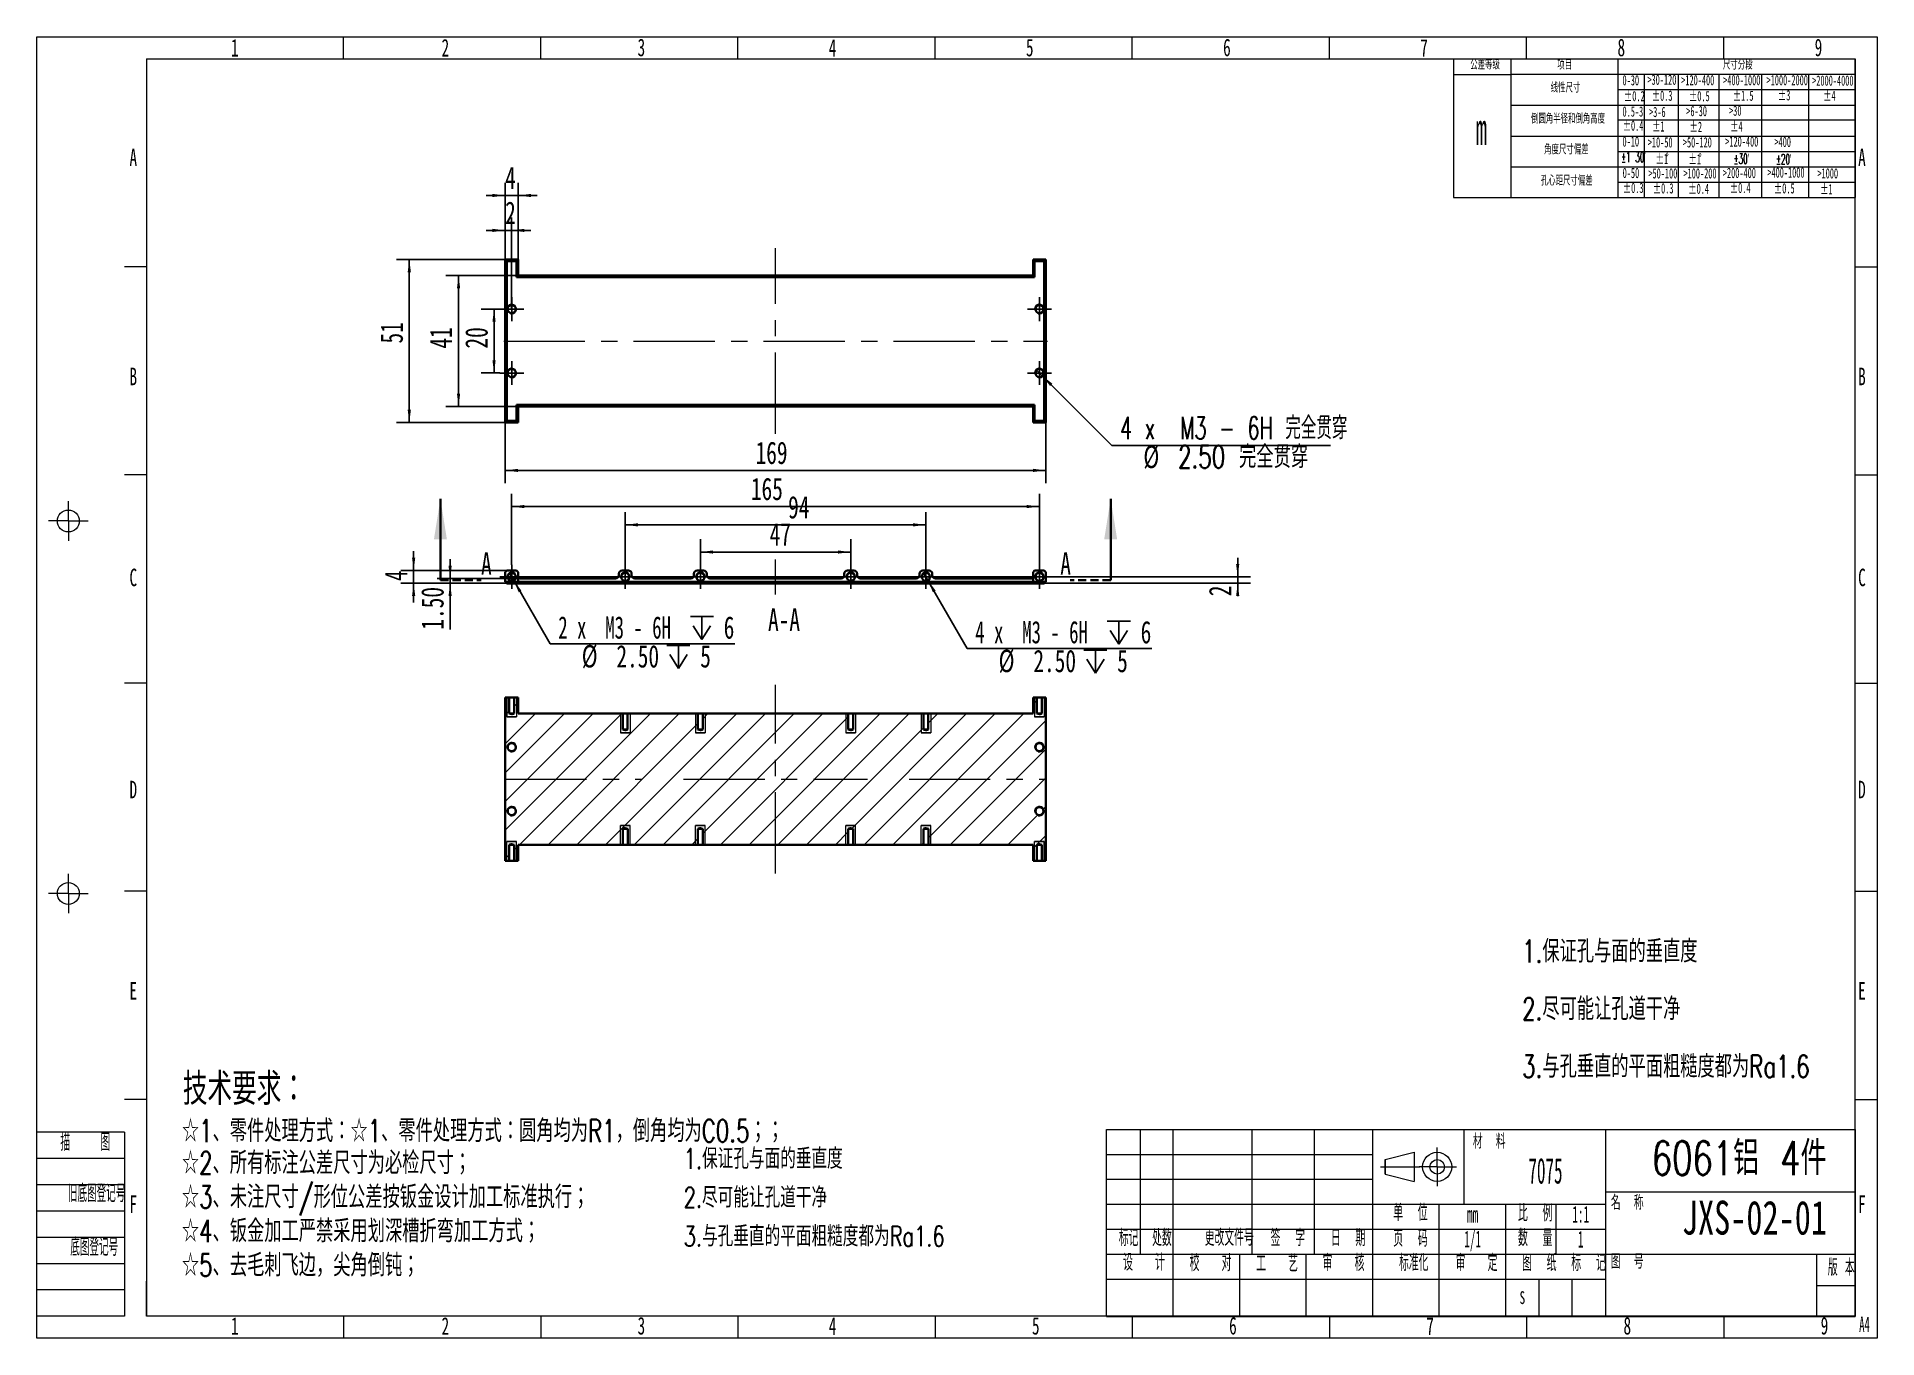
# Model space of a CAD drawing. Header units: millimetres. Extents: x 5 to 292, y 3 to 206.
import ezdxf

# ---------------------------------------------------------------- set-up
doc = ezdxf.new("R2010")
doc.units = ezdxf.units.MM
doc.linetypes.add('CENTERX2', pattern=[20.32, 12.7, -2.54, 2.54, -2.54])
doc.linetypes.add('HIDDEN', pattern=[1.905, 1.27, -0.635])
doc.layers.add('10', color=7, linetype='Continuous')
doc.layers.add('SLD-0', color=7, linetype='Continuous')
doc.layers.add('粗实线层', color=7, linetype='Continuous', lineweight=25)
doc.styles.add('SLDTEXTSTYLE0', font='TXT', dxfattribs={"width": 0.7, "bigfont": 'bigfont'})
doc.styles.add('SLDTEXTSTYLE1', font='TXT', dxfattribs={"width": 0.7})
doc.styles.add('SLDTEXTSTYLE10', font='TXT', dxfattribs={"width": 0.510549})
doc.styles.add('SLDTEXTSTYLE11', font='TXT', dxfattribs={"width": 0.516878})
doc.styles.add('SLDTEXTSTYLE12', font='TXT', dxfattribs={"width": 0.516878, "bigfont": 'bigfont'})
doc.styles.add('SLDTEXTSTYLE13', font='TXT', dxfattribs={"width": 0.629412, "bigfont": 'bigfont'})
doc.styles.add('SLDTEXTSTYLE14', font='TXT', dxfattribs={"width": 0.616667})
doc.styles.add('SLDTEXTSTYLE2', font='TXT', dxfattribs={"width": 0.49, "bigfont": 'bigfont'})
doc.styles.add('SLDTEXTSTYLE3', font='TXT', dxfattribs={"width": 0.495, "bigfont": 'bigfont'})
doc.styles.add('SLDTEXTSTYLE4', font='TXT', dxfattribs={"width": 0.496, "bigfont": 'bigfont'})
doc.styles.add('SLDTEXTSTYLE5', font='TXT', dxfattribs={"width": 0.5125, "bigfont": 'bigfont'})
doc.styles.add('SLDTEXTSTYLE6', font='TXT', dxfattribs={"width": 0.49})
doc.styles.add('SLDTEXTSTYLE7', font='TXT', dxfattribs={"width": 0.638186})
doc.styles.add('SLDTEXTSTYLE8', font='TXT', dxfattribs={"width": 0.484951, "bigfont": 'bigfont'})
doc.styles.add('SLDTEXTSTYLE9', font='TXT', dxfattribs={"width": 0.454852, "bigfont": 'bigfont'})
doc.dimstyles.new('SLDDIMSTYLE0', dxfattribs={"dimtxt": 3.5, "dimasz": 2, "dimexe": 0, "dimexo": 0.0625, "dimgap": 0.875, "dimtad": 2, "dimlfac": 2, "dimrnd": 1e-09, "dimzin": 12, "dimdsep": 46, "dimtxsty": 'SLDTEXTSTYLE1', "dimsah": 1, "dimcen": 0.09, "dimadec": 0, "dimazin": 3, "dimtfac": 1, "dimtofl": 0, "dimtmove": 0, "dimatfit": 3, "dimfxl": 0, "dimfrac": 2, "dimtolj": 1, "dimtzin": 12, "dimarcsym": 0})
doc.dimstyles.new('SLDDIMSTYLE1', dxfattribs={"dimtxt": 3.5, "dimasz": 2, "dimexe": 0, "dimexo": 0.0625, "dimgap": 0.875, "dimtad": 2, "dimlfac": 2, "dimrnd": 1e-09, "dimzin": 12, "dimdsep": 46, "dimtxsty": 'SLDTEXTSTYLE1', "dimsah": 1, "dimcen": 0.09, "dimadec": 0, "dimazin": 3, "dimtfac": 1, "dimtmove": 0, "dimatfit": 0, "dimfxl": 0, "dimfrac": 2, "dimtolj": 1, "dimtzin": 12, "dimarcsym": 0})
doc.dimstyles.new('SLDDIMSTYLE2', dxfattribs={"dimtxt": 3.5, "dimasz": 2, "dimexe": 0, "dimexo": 0.0625, "dimgap": 0.875, "dimtad": 0, "dimtih": 1, "dimtoh": 1, "dimdec": 6, "dimlfac": 2, "dimrnd": 1e-09, "dimzin": 12, "dimdsep": 46, "dimtxsty": 'SLDTEXTSTYLE1', "dimblk1": 'NONE', "dimsah": 1, "dimcen": 0, "dimadec": 0, "dimazin": 3, "dimtfac": 1, "dimtmove": 0, "dimatfit": 3, "dimldrblk": 'NONE', "dimfxl": 0, "dimfrac": 2, "dimtolj": 1, "dimtzin": 12, "dimarcsym": 0})
doc.dimstyles.new('SLDDIMSTYLE3', dxfattribs={"dimtxt": 3.5, "dimasz": 2, "dimexe": 0, "dimexo": 0.0625, "dimgap": 0.875, "dimtad": 2, "dimlfac": 2, "dimrnd": 1e-09, "dimzin": 4, "dimdsep": 46, "dimtxsty": 'SLDTEXTSTYLE1', "dimsah": 1, "dimcen": 0.09, "dimadec": 0, "dimazin": 1, "dimtfac": 1, "dimtmove": 0, "dimatfit": 0, "dimfxl": 0, "dimfrac": 2, "dimtolj": 1, "dimtzin": 12, "dimarcsym": 0})

msp = doc.modelspace()

# ---------------------------------------------------------------- texts
at = {"color": 7, "linetype": 'Continuous', "char_height": 3.5, "attachment_point": 1, "style": 'SLDTEXTSTYLE1'}
for insert in [(73.94389968, 125.64493105), (164.49387555, 125.64493105)]:
    msp.add_mtext('A', dxfattribs=dict(at, insert=insert))
at = {"layer": '10', "insert": (121.31098306, 116.87759963), "char_height": 3.5, "attachment_point": 2, "style": 'SLDTEXTSTYLE1'}
msp.add_mtext('A-A', dxfattribs=at)
at = {"layer": 'SLD-0'}
for s, insert, char_height, attachment_point, style in [('1', (34.85479237, 205.90633217), 2.74, 1, 'SLDTEXTSTYLE7'), ('2', (67.7711555, 205.90633217), 2.74, 1, 'SLDTEXTSTYLE7'), ('3', (98.41433877, 205.95291217), 2.74, 1, 'SLDTEXTSTYLE7'), ('4', (128.29979469, 205.89537217), 2.74, 1, 'SLDTEXTSTYLE7'), ('5', (159.12479469, 205.94195217), 2.74, 1, 'SLDTEXTSTYLE7'), ('6', (189.94979469, 205.95291217), 2.74, 1, 'SLDTEXTSTYLE7'), ('7', (220.77479469, 205.89537217), 2.74, 1, 'SLDTEXTSTYLE7'), ('8', (251.59979469, 205.95291217), 2.74, 1, 'SLDTEXTSTYLE7'), ('9', (282.42479469, 205.95291217), 2.74, 1, 'SLDTEXTSTYLE7'), ('公差等级', (228.58686198, 202.73166996), 1.6, 1, 'SLDTEXTSTYLE12'), ('项目', (242.19254182, 202.70985567), 1.6, 1, 'SLDTEXTSTYLE12'), ('尺寸分段', (268.09239859, 202.7221089), 1.6, 1, 'SLDTEXTSTYLE12'), ('线性尺寸', (241.16365296, 199.12763548), 1.6, 1, 'SLDTEXTSTYLE12'), ('0-30', (252.38790599, 200.2530059), 1.6, 1, 'SLDTEXTSTYLE11'), ('>30-120', (256.27705464, 200.34199216), 1.6, 1, 'SLDTEXTSTYLE11'), ('>120-400', (261.55730104, 200.27509283), 1.6, 1, 'SLDTEXTSTYLE11'), ('>400-1000', (268.11809631, 200.27509283), 1.6, 1, 'SLDTEXTSTYLE11'), ('>1000-2000', (274.90283965, 200.27509283), 1.6, 1, 'SLDTEXTSTYLE11'), ('>2000-4000', (282.03154139, 200.2081935), 1.6, 1, 'SLDTEXTSTYLE11'), ('±0.2', (252.61708565, 197.7777307), 1.6, 1, 'SLDTEXTSTYLE11'), ('±0.3', (256.96554208, 197.84463003), 1.6, 1, 'SLDTEXTSTYLE11'), ('±0.5', (262.78085723, 197.77366624), 1.6, 1, 'SLDTEXTSTYLE11'), ('±1.5', (269.62817333, 197.84056557), 1.6, 1, 'SLDTEXTSTYLE11'), ('±3', (276.68997574, 197.9074649), 1.6, 1, 'SLDTEXTSTYLE11'), ('±4', (283.76123991, 197.84056557), 1.6, 1, 'SLDTEXTSTYLE11'), ('m', (229.43537986, 194.3516777), 5, 1, 'SLDTEXTSTYLE11'), ('倒圆角半径和倒角高度', (238.0745651, 194.28491498), 1.6, 1, 'SLDTEXTSTYLE12'), ('0.5-3', (252.38790599, 195.36935483), 1.6, 1, 'SLDTEXTSTYLE11'), ('±0.4', (252.41638766, 193.16167695), 1.6, 1, 'SLDTEXTSTYLE11'), ('>3-6', (256.53566443, 195.3024555), 1.6, 1, 'SLDTEXTSTYLE11'), ('±1', (257.00919271, 193.03369047), 1.6, 1, 'SLDTEXTSTYLE11'), ('>6-30', (262.35590612, 195.43625416), 1.6, 1, 'SLDTEXTSTYLE11'), ('±2', (262.87308502, 192.97260331), 1.6, 1, 'SLDTEXTSTYLE11'), ('>30', (269.04583909, 195.50315349), 1.6, 1, 'SLDTEXTSTYLE11'), ('±4', (269.22614902, 193.03369047), 1.6, 1, 'SLDTEXTSTYLE11'), ('0-10', (252.38790599, 190.68640175), 1.6, 1, 'SLDTEXTSTYLE11'), ('>10-50', (256.33496644, 190.55260309), 1.6, 1, 'SLDTEXTSTYLE11'), ('>50-120', (261.82071148, 190.55260309), 1.6, 1, 'SLDTEXTSTYLE11'), ('>120-400', (268.44374512, 190.68640175), 1.6, 1, 'SLDTEXTSTYLE11'), ('>400', (276.13716804, 190.61950242), 1.6, 1, 'SLDTEXTSTYLE11'), ('A', (18.98775, 188.76584451), 2.74, 1, 'SLDTEXTSTYLE7'), ('角度尺寸偏差', (240.13456495, 189.46704233), 1.6, 1, 'SLDTEXTSTYLE12'), ('±1 30′', (252.17817774, 188.23746002), 1.5875, 1, 'SLDTEXTSTYLE12'), ('±30′', (269.7496469, 187.97917863), 1.6, 1, 'SLDTEXTSTYLE12'), ('±20′', (276.37268054, 187.9122793), 1.6, 1, 'SLDTEXTSTYLE12'), ('A', (289.22025, 188.76584451), 2.74, 1, 'SLDTEXTSTYLE7'), ('孔心距尺寸偏差', (239.60891967, 184.59683364), 1.6, 1, 'SLDTEXTSTYLE12'), ('0-50', (252.41302787, 185.7688585), 1.6, 1, 'SLDTEXTSTYLE11'), ('>50-100', (256.42698765, 185.70195917), 1.6, 1, 'SLDTEXTSTYLE11'), ('>100-200', (261.91273269, 185.70195917), 1.6, 1, 'SLDTEXTSTYLE11'), ('>200-400', (268.06747102, 185.7688585), 1.6, 1, 'SLDTEXTSTYLE11'), ('>400-1000', (275.02500131, 185.83575783), 1.6, 1, 'SLDTEXTSTYLE11'), ('>1000', (282.85222289, 185.70195917), 1.6, 1, 'SLDTEXTSTYLE11'), ('±0.3', (252.44150954, 183.42738196), 1.6, 1, 'SLDTEXTSTYLE11'), ('±0.3', (257.12446262, 183.36048263), 1.6, 1, 'SLDTEXTSTYLE11'), ('±0.4', (262.67710698, 183.2935833), 1.6, 1, 'SLDTEXTSTYLE11'), ('±0.4', (269.16634197, 183.42738196), 1.6, 1, 'SLDTEXTSTYLE11'), ('±0.5', (276.05697293, 183.36048263), 1.6, 1, 'SLDTEXTSTYLE11'), ('±1', (283.28210054, 183.22668397), 1.6, 1, 'SLDTEXTSTYLE11'), ('B', (18.98775, 154.515376), 2.74, 1, 'SLDTEXTSTYLE7'), ('B', (289.22025, 154.515376), 2.74, 1, 'SLDTEXTSTYLE7'), ('C', (18.98775, 123.09791224), 2.74, 1, 'SLDTEXTSTYLE7'), ('C', (289.22025, 123.09791224), 2.74, 1, 'SLDTEXTSTYLE7'), ('D', (18.98775, 89.93409026), 2.74, 1, 'SLDTEXTSTYLE7'), ('D', (289.22025, 89.93409026), 2.74, 1, 'SLDTEXTSTYLE7'), ('E', (18.98775, 58.46958314), 2.74, 1, 'SLDTEXTSTYLE7'), ('E', (289.22025, 58.46958314), 2.74, 1, 'SLDTEXTSTYLE7'), ('描    图', (12.07972112, 34.80982208), 2.74, 2, 'SLDTEXTSTYLE8'), ('材  料', (228.99398658, 34.72333889), 2.275, 1, 'SLDTEXTSTYLE5'), ('7075', (240.3458356, 30.96818764), 4, 2, 'SLDTEXTSTYLE6'), ('旧底图登记号', (13.84740014, 26.80770643), 2.74, 2, 'SLDTEXTSTYLE9'), ('F', (18.98775, 25.13718808), 2.74, 1, 'SLDTEXTSTYLE7'), ('单  位', (219.23866553, 23.7355639), 2.6, 2, 'SLDTEXTSTYLE3'), ('比  例', (238.73685993, 23.6570564), 2.6, 2, 'SLDTEXTSTYLE3'), ('1:1', (245.85526251, 23.47228704), 2.6, 2, 'SLDTEXTSTYLE6'), ('名  称', (250.57038772, 25.14183363), 2.275, 1, 'SLDTEXTSTYLE5'), ('F', (289.22025, 25.13718808), 2.74, 1, 'SLDTEXTSTYLE7'), ('mm', (228.95255429, 23.46715704), 2.6, 2, 'SLDTEXTSTYLE6'), ('底图登记号', (13.48289365, 18.41409785), 2.74, 2, 'SLDTEXTSTYLE9'), ('标记', (175.18223129, 19.7843764), 2.6, 2, 'SLDTEXTSTYLE2'), ('处数', (180.38403689, 19.7809639), 2.6, 2, 'SLDTEXTSTYLE2'), ('更改文件号', (190.90859605, 19.8401139), 2.6, 2, 'SLDTEXTSTYLE2'), ('签  字', (200.06366553, 19.7889264), 2.6, 2, 'SLDTEXTSTYLE3'), ('日  期', (209.48866553, 19.78104501), 2.6, 2, 'SLDTEXTSTYLE3'), ('页  码', (219.23685993, 19.6979264), 2.6, 2, 'SLDTEXTSTYLE3'), ('1/1', (228.96699863, 19.61007704), 2.6, 2, 'SLDTEXTSTYLE6'), ('数  量', (238.7404709, 19.7809639), 2.6, 2, 'SLDTEXTSTYLE3'), ('1', (245.8493945, 19.57229704), 2.6, 2, 'SLDTEXTSTYLE6'), ('设   计', (177.58269318, 15.96345916), 2.6, 2, 'SLDTEXTSTYLE4'), ('校   对', (187.98449878, 15.87182167), 2.6, 2, 'SLDTEXTSTYLE4'), ('工   艺', (198.38127516, 15.78888336), 2.6, 2, 'SLDTEXTSTYLE4'), ('审   核', (208.78269318, 15.88896194), 2.6, 2, 'SLDTEXTSTYLE4'), ('标准化', (219.74873493, 15.89925833), 2.6, 2, 'SLDTEXTSTYLE2'), ('审   定', (229.57985715, 15.87534532), 2.6, 2, 'SLDTEXTSTYLE4'), ('图  纸  标  记', (243.22366544, 15.8843214), 2.6, 2, 'SLDTEXTSTYLE4'), ('图  号', (250.56722821, 15.94712154), 2.275, 1, 'SLDTEXTSTYLE5'), ('版 本', (286.57850853, 15.16501984), 2.6, 2, 'SLDTEXTSTYLE2'), ('S', (236.73240305, 10.13969539), 2, 2, 'SLDTEXTSTYLE7'), ('1', (34.85479237, 6.07247912), 2.74, 1, 'SLDTEXTSTYLE7'), ('2', (67.7711555, 6.07247912), 2.74, 1, 'SLDTEXTSTYLE7'), ('3', (98.41433877, 6.11905912), 2.74, 1, 'SLDTEXTSTYLE7'), ('4', (128.29979469, 6.06151912), 2.74, 1, 'SLDTEXTSTYLE7'), ('5', (160.06433877, 6.10809912), 2.74, 1, 'SLDTEXTSTYLE7'), ('6', (190.88933877, 6.11905912), 2.74, 1, 'SLDTEXTSTYLE7'), ('7', (221.71433877, 6.06151912), 2.74, 1, 'SLDTEXTSTYLE7'), ('8', (252.53933877, 6.11905912), 2.74, 1, 'SLDTEXTSTYLE7'), ('9', (283.36433877, 6.11905912), 2.74, 1, 'SLDTEXTSTYLE7'), ('A4', (290.21615412, 6.18538016), 2.3975, 2, 'SLDTEXTSTYLE10')]:
    msp.add_mtext(s, dxfattribs=dict(at, insert=insert, char_height=char_height, attachment_point=attachment_point, style=style))
at = {"layer": '粗实线层', "attachment_point": 1}
for s, insert, char_height, style in [('技术要求：', (27.33016354, 44.27001034), 5, 'SLDTEXTSTYLE0'), ('☆1、零件处理方式：☆1、零件处理方式：圆角均为R1，倒角均为C0.5；；', (27.1808347, 36.96717845), 3.5, 'SLDTEXTSTYLE0'), ('6061铝 4件', (256.96834774, 33.59662484), 5.291666667, 'SLDTEXTSTYLE0'), ('JXS-02-01', (261.67205154, 24.29442434), 5.291666667, 'SLDTEXTSTYLE1')]:
    msp.add_mtext(s, dxfattribs=dict(at, insert=insert, char_height=char_height, style=style))

# ---------------------------------------------------------------- blocks, each defined once
blk = doc.blocks.new('SW_NOTE_0')
at = {"layer": '粗实线层', "color": 0, "char_height": 3.5, "attachment_point": 1, "style": 'SLDTEXTSTYLE0'}
for s, insert in [('1.保证孔与面的垂直度', (0, 4.51)), ('2.尽可能让孔道干净', (0, -4.49)), ('3.与孔垂直的平面粗糙度都为Ra1.6', (0, -13.49))]:
    blk.add_mtext(s, dxfattribs=dict(at, insert=insert))
blk = doc.blocks.new('SW_NOTE_0_1')
at = {"layer": 'SLD-0', "color": 0, "char_height": 3.5, "attachment_point": 1, "style": 'SLDTEXTSTYLE0'}
for s, insert in [('☆2、所有标注公差尺寸为必检尺寸；', (0, 4.51)), ('☆3、未注尺寸/形位公差按钣金设计加工标准执行；', (0, -0.82)), ('☆4、钣金加工严禁采用划深槽折弯加工方式；', (0, -6.15)), ('☆5、去毛刺飞边，尖角倒钝；', (0, -11.48))]:
    blk.add_mtext(s, dxfattribs=dict(at, insert=insert))
blk = doc.blocks.new('SW_NOTE_0_2')
at = {"layer": 'SLD-0', "color": 0, "char_height": 1.6, "attachment_point": 1, "style": 'SLDTEXTSTYLE11'}
for s, insert in [('±1', (0, 2.06)), ('°', (1.55, 2.19))]:
    blk.add_mtext(s, dxfattribs=dict(at, insert=insert))
blk = doc.blocks.new('SW_NOTE_0_3')
at = {"layer": 'SLD-0', "color": 0, "char_height": 1.6, "attachment_point": 1, "style": 'SLDTEXTSTYLE11'}
for s, insert in [('±1', (0, 2.06)), ('°', (1.55, 2.19))]:
    blk.add_mtext(s, dxfattribs=dict(at, insert=insert))
blk = doc.blocks.new('SW_NOTE_0_4')
at = {"layer": '粗实线层', "color": 0, "char_height": 3.175, "attachment_point": 1, "style": 'SLDTEXTSTYLE0'}
for s, insert in [('1.保证孔与面的垂直度', (0, 4.09)), ('2.尽可能让孔道干净', (0, -1.97)), ('3.与孔垂直的平面粗糙度都为Ra1.6', (0, -8.03))]:
    blk.add_mtext(s, dxfattribs=dict(at, insert=insert))
blk = doc.blocks.new('_D')
at = {"layer": '10'}
for p, q in [((77.73, 171.44), (60.73, 171.44)), ((62.73, 145.94), (62.73, 171.44)), ((77.73, 145.94), (60.73, 145.94))]:
    blk.add_line(p, q, dxfattribs=at)
for points in [[(62.73, 171.44), (62.48, 169.44), (62.98, 169.44)], [(62.73, 145.94), (62.98, 147.94), (62.48, 147.94)]]:
    blk.add_solid(points, dxfattribs=at)
at = {"layer": '10', "insert": (58.22, 158.3), "char_height": 3.5, "attachment_point": 1, "rotation": 90, "style": 'SLDTEXTSTYLE1'}
blk.add_mtext('51', dxfattribs=at)
blk = doc.blocks.new('_D_1')
at = {"layer": '10'}
for p, q in [((78.73, 163.69), (73.98, 163.69)), ((75.98, 163.69), (75.98, 153.69)), ((76.86, 153.69), (73.98, 153.69))]:
    blk.add_line(p, q, dxfattribs=at)
for points in [[(75.98, 163.69), (75.73, 161.69), (76.23, 161.69)], [(75.98, 153.69), (76.23, 155.69), (75.73, 155.69)]]:
    blk.add_solid(points, dxfattribs=at)
at = {"layer": '10', "insert": (71.47, 157.51), "char_height": 3.5, "attachment_point": 1, "rotation": 90, "style": 'SLDTEXTSTYLE1'}
blk.add_mtext('20', dxfattribs=at)
blk = doc.blocks.new('_D_2')
at = {"layer": '10'}
for p, q in [((77.73, 175.98), (74.73, 175.98)), ((77.73, 171.44), (77.73, 177.98)), ((77.73, 175.98), (78.73, 175.98)), ((78.73, 163.69), (78.73, 177.98)), ((78.73, 175.98), (81.73, 175.98))]:
    blk.add_line(p, q, dxfattribs=at)
for points in [[(77.73, 175.98), (75.73, 176.23), (75.73, 175.73)], [(78.73, 175.98), (80.73, 175.73), (80.73, 176.23)]]:
    blk.add_solid(points, dxfattribs=at)
at = {"layer": '10', "insert": (77.71, 180.5), "char_height": 3.5, "attachment_point": 1, "style": 'SLDTEXTSTYLE1'}
blk.add_mtext('2', dxfattribs=at)
blk = doc.blocks.new('_D_3')
at = {"layer": '10'}
for p, q in [((79.73, 168.94), (68.43, 168.94)), ((70.43, 168.94), (70.43, 148.44)), ((79.73, 148.44), (68.43, 148.44))]:
    blk.add_line(p, q, dxfattribs=at)
for points in [[(70.43, 168.94), (70.18, 166.94), (70.68, 166.94)], [(70.43, 148.44), (70.68, 150.44), (70.18, 150.44)]]:
    blk.add_solid(points, dxfattribs=at)
at = {"layer": '10', "insert": (65.92, 157.51), "char_height": 3.5, "attachment_point": 1, "rotation": 90, "style": 'SLDTEXTSTYLE1'}
blk.add_mtext('41', dxfattribs=at)
blk = doc.blocks.new('_D_4')
at = {"layer": '10'}
for p, q in [((77.73, 181.44), (74.73, 181.44)), ((77.73, 171.44), (77.73, 183.44)), ((79.73, 181.44), (77.73, 181.44)), ((79.73, 171.44), (79.73, 183.44)), ((79.73, 181.44), (82.73, 181.44))]:
    blk.add_line(p, q, dxfattribs=at)
for points in [[(77.73, 181.44), (75.73, 181.69), (75.73, 181.19)], [(79.73, 181.44), (81.73, 181.19), (81.73, 181.69)]]:
    blk.add_solid(points, dxfattribs=at)
at = {"layer": '10', "insert": (77.71, 185.95), "char_height": 3.5, "attachment_point": 1, "style": 'SLDTEXTSTYLE1'}
blk.add_mtext('4', dxfattribs=at)
blk = doc.blocks.new('_D_5')
at = {"layer": '10'}
for p, q in [((77.73, 145.94), (77.73, 136.46)), ((162.23, 145.94), (162.23, 136.46)), ((77.73, 138.46), (162.23, 138.46))]:
    blk.add_line(p, q, dxfattribs=at)
for points in [[(77.73, 138.46), (79.73, 138.21), (79.73, 138.71)], [(162.23, 138.46), (160.23, 138.71), (160.23, 138.21)]]:
    blk.add_solid(points, dxfattribs=at)
at = {"layer": '10', "insert": (116.86, 142.97), "char_height": 3.5, "attachment_point": 1, "style": 'SLDTEXTSTYLE1'}
blk.add_mtext('169', dxfattribs=at)
blk = doc.blocks.new('_D_6')
at = {"layer": '10'}
for p, q in [((160.79, 154.13), (161.68, 153.25)), ((161.68, 153.25), (172.58, 142.33)), ((172.58, 142.33), (206.72, 142.33))]:
    blk.add_line(p, q, dxfattribs=at)
blk.add_solid([(161.68, 153.25), (162.91, 151.65), (163.27, 152.01)], dxfattribs=at)
at = {"layer": '10', "char_height": 3.5, "attachment_point": 1}
for s, insert, style in [('4 x  M3 - 6H 完全贯穿', (173.83, 146.84), 'SLDTEXTSTYLE13'), ('%%c', (177.49, 142.34), 'SLDTEXTSTYLE1'), ('2.50 完全贯穿', (182.92, 142.33), 'SLDTEXTSTYLE0')]:
    blk.add_mtext(s, dxfattribs=dict(at, insert=insert, style=style))
blk = doc.blocks.new('_None')
blk = doc.blocks.new('SW_CENTERMARKSYMBOL_0')
at = {"layer": '10', "color": 0}
for p, q in [((-1.25, 0), (-1.875, 0)), ((0, 0), (-1.25, 0)), ((0, 1.25), (0, 1.875)), ((0, 0), (0, 1.25)), ((0, 0), (0, -1.25)), ((0, 0), (1.25, 0)), ((1.25, 0), (1.875, 0)), ((0, -1.25), (0, -1.875))]:
    blk.add_line(p, q, dxfattribs=at)
blk = doc.blocks.new('SW_CENTERMARKSYMBOL_1')
at = {"layer": '10', "color": 0}
for p, q in [((-1.25, 0), (-1.875, 0)), ((0, 0), (-1.25, 0)), ((0, 1.25), (0, 1.875)), ((0, 0), (0, 1.25)), ((0, 0), (0, -1.25)), ((0, 0), (1.25, 0)), ((1.25, 0), (1.875, 0)), ((0, -1.25), (0, -1.875))]:
    blk.add_line(p, q, dxfattribs=at)
blk = doc.blocks.new('SW_CENTERMARKSYMBOL_2')
at = {"layer": '10', "color": 0}
for p, q in [((-1.25, 0), (-1.875, 0)), ((0, 0), (-1.25, 0)), ((0, 1.25), (0, 1.875)), ((0, 0), (0, 1.25)), ((0, 0), (0, -1.25)), ((0, 0), (1.25, 0)), ((1.25, 0), (1.875, 0)), ((0, -1.25), (0, -1.875))]:
    blk.add_line(p, q, dxfattribs=at)
blk = doc.blocks.new('SW_CENTERMARKSYMBOL_3')
at = {"layer": '10', "color": 0}
for p, q in [((-1.25, 0), (-1.875, 0)), ((0, 0), (-1.25, 0)), ((0, 1.25), (0, 1.875)), ((0, 0), (0, 1.25)), ((0, 0), (0, -1.25)), ((0, 0), (1.25, 0)), ((1.25, 0), (1.875, 0)), ((0, -1.25), (0, -1.875))]:
    blk.add_line(p, q, dxfattribs=at)
blk = doc.blocks.new('_D_7')
at = {"layer": '10'}
for p, q in [((63.41, 122.81), (63.41, 125.81)), ((77.98, 122.81), (61.41, 122.81)), ((63.41, 122.81), (63.41, 120.81)), ((77.98, 120.81), (61.41, 120.81)), ((63.41, 120.81), (63.41, 117.81))]:
    blk.add_line(p, q, dxfattribs=at)
for points in [[(63.41, 122.81), (63.66, 124.81), (63.16, 124.81)], [(63.41, 120.81), (63.16, 118.81), (63.66, 118.81)]]:
    blk.add_solid(points, dxfattribs=at)
at = {"layer": '10', "insert": (58.9, 121.16), "char_height": 3.5, "attachment_point": 1, "rotation": 90, "style": 'SLDTEXTSTYLE1'}
blk.add_mtext('4', dxfattribs=at)
blk = doc.blocks.new('_D_8')
at = {"layer": '10'}
for p, q in [((69.11, 121.56), (69.11, 124.56)), ((79.98, 121.56), (67.11, 121.56)), ((69.11, 121.56), (69.11, 120.81)), ((79.48, 120.81), (67.11, 120.81)), ((69.11, 120.81), (69.11, 113.57))]:
    blk.add_line(p, q, dxfattribs=at)
for points in [[(69.11, 121.56), (69.36, 123.56), (68.86, 123.56)], [(69.11, 120.81), (68.86, 118.81), (69.36, 118.81)]]:
    blk.add_solid(points, dxfattribs=at)
at = {"layer": '10', "insert": (64.59, 113.57), "char_height": 3.5, "attachment_point": 1, "rotation": 90, "style": 'SLDTEXTSTYLE1'}
blk.add_mtext('1.50', dxfattribs=at)
blk = doc.blocks.new('_D_9')
at = {"layer": '10'}
for p, q in [((78.73, 123.68), (78.73, 134.81)), ((78.73, 132.81), (161.23, 132.81)), ((161.23, 123.68), (161.23, 134.81))]:
    blk.add_line(p, q, dxfattribs=at)
for points in [[(78.73, 132.81), (80.73, 132.56), (80.73, 133.06)], [(161.23, 132.81), (159.23, 133.06), (159.23, 132.56)]]:
    blk.add_solid(points, dxfattribs=at)
at = {"layer": '10', "insert": (116.13, 137.32), "char_height": 3.5, "attachment_point": 1, "style": 'SLDTEXTSTYLE1'}
blk.add_mtext('165', dxfattribs=at)
blk = doc.blocks.new('_D_10')
at = {"layer": '10'}
for p, q in [((96.48, 123.69), (96.48, 131.95)), ((143.48, 129.95), (96.48, 129.95)), ((143.48, 123.69), (143.48, 131.95))]:
    blk.add_line(p, q, dxfattribs=at)
for points in [[(96.48, 129.95), (98.48, 129.7), (98.48, 130.2)], [(143.48, 129.95), (141.48, 130.2), (141.48, 129.7)]]:
    blk.add_solid(points, dxfattribs=at)
at = {"layer": '10', "insert": (121.95, 134.46), "char_height": 3.5, "attachment_point": 1, "style": 'SLDTEXTSTYLE1'}
blk.add_mtext('94', dxfattribs=at)
blk = doc.blocks.new('_D_11')
at = {"layer": '10'}
for p, q in [((108.23, 123.69), (108.23, 127.7)), ((131.73, 123.69), (131.73, 127.7)), ((131.73, 125.7), (108.23, 125.7))]:
    blk.add_line(p, q, dxfattribs=at)
for points in [[(108.23, 125.7), (110.23, 125.45), (110.23, 125.95)], [(131.73, 125.7), (129.73, 125.95), (129.73, 125.45)]]:
    blk.add_solid(points, dxfattribs=at)
at = {"layer": '10', "insert": (119.06, 130.22), "char_height": 3.5, "attachment_point": 1, "style": 'SLDTEXTSTYLE1'}
blk.add_mtext('47', dxfattribs=at)
blk = doc.blocks.new('_D_12')
at = {"layer": '10'}
for p, q in [((192.23, 121.81), (192.23, 124.81)), ((80.61, 121.81), (194.23, 121.81)), ((192.23, 121.81), (192.23, 120.81)), ((160.48, 120.81), (194.23, 120.81)), ((192.23, 120.81), (192.23, 118.8))]:
    blk.add_line(p, q, dxfattribs=at)
for points in [[(192.23, 121.81), (192.48, 123.81), (191.98, 123.81)], [(192.23, 120.81), (191.98, 118.81), (192.48, 118.81)]]:
    blk.add_solid(points, dxfattribs=at)
at = {"layer": '10', "insert": (187.72, 118.8), "char_height": 3.5, "attachment_point": 1, "rotation": 90, "style": 'SLDTEXTSTYLE1'}
blk.add_mtext('2', dxfattribs=at)
blk = doc.blocks.new('SW_SYMBOL_HOLE_DEPTH')
at = {"layer": '10', "color": 0}
for p, q in [((0, 875), (800, 875)), ((400, 875), (400, 75)), ((100, 555), (400, 75)), ((700, 555), (400, 75))]:
    blk.add_line(p, q, dxfattribs=at)
blk = doc.blocks.new('_D_13')
at = {"layer": '10'}
for p, q in [((78.42, 122.35), (79.05, 121.27)), ((79.05, 121.27), (84.77, 111.34)), ((84.77, 111.34), (113.63, 111.34))]:
    blk.add_line(p, q, dxfattribs=at)
blk.add_solid([(79.05, 121.27), (79.83, 119.41), (80.26, 119.66)], dxfattribs=at)
at = {"layer": '10', "xscale": 0.004511737089201878, "yscale": 0.004511737089201878, "zscale": 0.004511737089201878}
for p in [(106.67, 111.67), (103, 107.16)]:
    blk.add_blockref('SW_SYMBOL_HOLE_DEPTH', p, dxfattribs=at)
at = {"layer": '10', "char_height": 3.5, "attachment_point": 1}
for s, insert, style in [('2 x  M3 - 6H', (86.02, 115.66), 'SLDTEXTSTYLE14'), ('6', (111.88, 115.66), 'SLDTEXTSTYLE1'), ('%%c', (89.69, 111.16), 'SLDTEXTSTYLE1'), ('2.50', (95.11, 111.15), 'SLDTEXTSTYLE1'), ('5', (108.21, 111.15), 'SLDTEXTSTYLE1')]:
    blk.add_mtext(s, dxfattribs=dict(at, insert=insert, style=style))
blk = doc.blocks.new('_D_14')
at = {"layer": '10'}
for p, q in [((143.17, 122.36), (143.8, 121.27)), ((143.8, 121.27), (149.95, 110.61)), ((149.95, 110.61), (178.81, 110.61))]:
    blk.add_line(p, q, dxfattribs=at)
blk.add_solid([(143.8, 121.27), (144.58, 119.42), (145.01, 119.67)], dxfattribs=at)
at = {"layer": '10', "xscale": 0.004511737089201878, "yscale": 0.004511737089201878, "zscale": 0.004511737089201878}
for p in [(171.85, 110.94), (168.18, 106.43)]:
    blk.add_blockref('SW_SYMBOL_HOLE_DEPTH', p, dxfattribs=at)
at = {"layer": '10', "char_height": 3.5, "attachment_point": 1}
for s, insert, style in [('4 x  M3 - 6H', (151.2, 114.93), 'SLDTEXTSTYLE14'), ('6', (177.06, 114.93), 'SLDTEXTSTYLE1'), ('%%c', (154.86, 110.43), 'SLDTEXTSTYLE1'), ('2.50', (160.29, 110.42), 'SLDTEXTSTYLE1'), ('5', (173.39, 110.42), 'SLDTEXTSTYLE1')]:
    blk.add_mtext(s, dxfattribs=dict(at, insert=insert, style=style))
blk = doc.blocks.new('SW_CENTERMARKSYMBOL_4')
at = {"layer": '10', "color": 0}
for p, q in [((-1.25, 0), (-1.875, 0)), ((0, 0), (-1.25, 0)), ((0, 1.25), (0, 1.875)), ((0, 0), (0, 1.25)), ((0, 0), (0, -1.25)), ((0, 0), (1.25, 0)), ((1.25, 0), (1.875, 0)), ((0, -1.25), (0, -1.875))]:
    blk.add_line(p, q, dxfattribs=at)
blk = doc.blocks.new('SW_CENTERMARKSYMBOL_5')
at = {"layer": '10', "color": 0}
for p, q in [((-1.25, 0), (-1.875, 0)), ((0, 0), (-1.25, 0)), ((0, 1.25), (0, 1.875)), ((0, 0), (0, 1.25)), ((0, 0), (0, -1.25)), ((0, 0), (1.25, 0)), ((1.25, 0), (1.875, 0)), ((0, -1.25), (0, -1.875))]:
    blk.add_line(p, q, dxfattribs=at)
blk = doc.blocks.new('SW_CENTERMARKSYMBOL_6')
at = {"layer": '10', "color": 0}
for p, q in [((-1.25, 0), (-1.875, 0)), ((0, 0), (-1.25, 0)), ((0, 1.25), (0, 1.875)), ((0, 0), (0, 1.25)), ((0, 0), (0, -1.25)), ((0, 0), (1.25, 0)), ((1.25, 0), (1.875, 0)), ((0, -1.25), (0, -1.875))]:
    blk.add_line(p, q, dxfattribs=at)
blk = doc.blocks.new('SW_CENTERMARKSYMBOL_7')
at = {"layer": '10', "color": 0}
for p, q in [((-1.25, 0), (-1.875, 0)), ((0, 0), (-1.25, 0)), ((0, 1.25), (0, 1.875)), ((0, 0), (0, 1.25)), ((0, 0), (0, -1.25)), ((0, 0), (1.25, 0)), ((1.25, 0), (1.875, 0)), ((0, -1.25), (0, -1.875))]:
    blk.add_line(p, q, dxfattribs=at)
blk = doc.blocks.new('SW_CENTERMARKSYMBOL_8')
at = {"layer": '10', "color": 0}
for p, q in [((-1.25, 0), (-1.875, 0)), ((0, 0), (-1.25, 0)), ((0, 1.25), (0, 1.875)), ((0, 0), (0, 1.25)), ((0, 0), (0, -1.25)), ((0, 0), (1.25, 0)), ((1.25, 0), (1.875, 0)), ((0, -1.25), (0, -1.875))]:
    blk.add_line(p, q, dxfattribs=at)
blk = doc.blocks.new('SW_CENTERMARKSYMBOL_9')
at = {"layer": '10', "color": 0}
for p, q in [((-1.25, 0), (-1.875, 0)), ((0, 0), (-1.25, 0)), ((0, 1.25), (0, 1.875)), ((0, 0), (0, 1.25)), ((0, 0), (0, -1.25)), ((0, 0), (1.25, 0)), ((1.25, 0), (1.875, 0)), ((0, -1.25), (0, -1.875))]:
    blk.add_line(p, q, dxfattribs=at)

# ---------------------------------------------------------------- dimensions: what is measured, and where the dimension line sits
at = {"layer": '10'}
for base, p1, p2, dimstyle, picture, middle in [((77.73389968, 181.43717804), (79.73389968, 171.43717804), (77.73389968, 171.43717804), 'SLDDIMSTYLE1', '_D_4', (78.48220636, 181.43717804)), ((78.73389968, 175.98338454), (77.73389968, 171.43717804), (78.73389968, 163.68717804), 'SLDDIMSTYLE1', '_D_2', (78.48220636, 175.98338454)), ((162.23389968, 138.46263654), (77.73389968, 145.93717804), (162.23389968, 145.93717804), 'SLDDIMSTYLE0', '_D_5', (119.16105551, 138.46263654)), ((161.23389968, 132.80674879), (78.73389968, 123.68174879), (161.23389968, 123.68174879), 'SLDDIMSTYLE0', '_D_9', (118.4298015, 132.80674879)), ((96.48389968, 129.94945434), (143.48389968, 123.690239), (96.48389968, 123.690239), 'SLDDIMSTYLE0', '_D_10', (123.48808908, 129.94945434)), ((108.23389968, 125.70410584), (131.73389968, 123.690239), (108.23389968, 123.690239), 'SLDDIMSTYLE0', '_D_11', (120.59763904, 125.70410584))]:
    dim = msp.add_linear_dim(base=base, p1=p1, p2=p2, dimstyle=dimstyle, dxfattribs=at)
    dim.commit()
    dim.dimension.update_dxf_attribs({"geometry": picture, "text_midpoint": middle, "dimtype": 160})
for base, p1, p2, dimstyle, picture, middle in [((62.73389968, 171.43717804), (77.73389968, 145.93717804), (77.73389968, 171.43717804), 'SLDDIMSTYLE0', '_D', (62.73389968, 159.8350329)), ((70.4276646, 148.43717804), (79.73389968, 168.93717804), (79.73389968, 148.43717804), 'SLDDIMSTYLE0', '_D_3', (70.4276646, 159.04307831)), ((75.98209703, 153.68717804), (78.73389968, 163.68717804), (76.85889968, 153.68717804), 'SLDDIMSTYLE1', '_D_1', (75.98209703, 159.04307831)), ((63.40713007, 120.80674879), (77.98389968, 122.80674879), (77.98389968, 120.80674879), 'SLDDIMSTYLE1', '_D_7', (63.40713007, 121.93204896)), ((69.10547348, 120.80674879), (79.98389968, 121.55674879), (79.48389968, 120.80674879), 'SLDDIMSTYLE3', '_D_8', (69.10547348, 116.64400396)), ((192.23389968, 120.80674879), (80.60889968, 121.80674879), (160.48389968, 120.80674879), 'SLDDIMSTYLE1', '_D_12', (192.23389968, 119.56358142))]:
    dim = msp.add_linear_dim(base=base, p1=p1, p2=p2, angle=90, dimstyle=dimstyle, dxfattribs=at)
    dim.commit()
    dim.dimension.update_dxf_attribs({"geometry": picture, "text_midpoint": middle, "dimtype": 160})
for p1, p2, text, picture, middle in [((160.79210811, 154.12926989), (161.67569126, 153.24508619), '4 x  M3 - 6H 完全贯穿\\P%%c 2.50 完全贯穿\\P', '_D_6', (190.27415601, 142.24053139)), ((78.42157234, 122.34811432), (79.04622702, 121.26538326), '2 x  M3 - 6H {\\fGDT;x} 6\\P%%c 2.50 {\\fGDT;x} 5\\P', '_D_13', (99.82722125, 111.15120817)), ((143.17156096, 122.35659796), (143.7962384, 121.27388004), '4 x  M3 - 6H {\\fGDT;x} 6\\P%%c 2.50 {\\fGDT;x} 5\\P', '_D_14', (165.00372133, 110.42097858))]:
    dim = msp.add_diameter_dim_2p(p1=p1, p2=p2, text=text, dimstyle='SLDDIMSTYLE2', override={"dimpost": '<>'}, dxfattribs=at)
    dim.commit()
    dim.dimension.update_dxf_attribs({"geometry": picture, "text_midpoint": middle, "dimtype": 163})

# ---------------------------------------------------------------- hatches: boundary and pattern name
at = {"layer": '10', "linetype": 'Continuous', "lineweight": 18}
h = msp.add_hatch(dxfattribs=at)
h.set_pattern_fill('ANSI31', color=256, style=0)
edge = h.paths.add_edge_path(flags=0)
edge.add_spline(control_points=[(143.85968995, 97.94086234), (143.75511557, 97.90308212), (143.64540433, 97.87364096), (143.53441739, 97.86692939), (143.41427746, 97.85966431), (143.29171628, 97.88143354), (143.17690651, 97.91755974), (143.15381076, 97.92482708), (143.13088104, 97.9326355), (143.10810942, 97.94086234)], knot_values=[0.0035207128, 0.0035207128, 0.0035207128, 0.0035207128, 0.0041913413, 0.0041913413, 0.0041913413, 0.0049213623, 0.0049213623, 0.0049213623, 0.0050667007, 0.0050667007, 0.0050667007, 0.0050667007], weights=[1, 1, 1, 1, 1, 1, 1, 1, 1, 1], degree=3, periodic=0)
edge.add_line((143.10810942, 97.94086234), (143.10810942, 100.44086234))
edge.add_line((143.10810942, 100.44086234), (132.10968995, 100.44086234))
edge.add_line((132.10968995, 100.44086234), (132.10968995, 97.94086234))
edge.add_spline(control_points=[(132.10968995, 97.94086234), (132.00511557, 97.90308212), (131.89540433, 97.87364096), (131.78441739, 97.86692939), (131.66427746, 97.85966431), (131.54171628, 97.88143354), (131.42690651, 97.91755974), (131.40381076, 97.92482708), (131.38088104, 97.9326355), (131.35810942, 97.94086234)], knot_values=[0.0035207128, 0.0035207128, 0.0035207128, 0.0035207128, 0.0041913413, 0.0041913413, 0.0041913413, 0.0049213623, 0.0049213623, 0.0049213623, 0.0050667007, 0.0050667007, 0.0050667007, 0.0050667007], weights=[1, 1, 1, 1, 1, 1, 1, 1, 1, 1], degree=3, periodic=0)
edge.add_line((131.35810942, 97.94086234), (131.35810942, 100.44086234))
edge.add_line((131.35810942, 100.44086234), (108.60968995, 100.44086234))
edge.add_line((108.60968995, 100.44086234), (108.60968995, 97.94086234))
edge.add_spline(control_points=[(108.60968995, 97.94086234), (108.50511557, 97.90308212), (108.39540433, 97.87364096), (108.28441739, 97.86692939), (108.16427746, 97.85966431), (108.04171628, 97.88143354), (107.92690651, 97.91755974), (107.90381076, 97.92482708), (107.88088104, 97.9326355), (107.85810942, 97.94086234)], knot_values=[0.0035207128, 0.0035207128, 0.0035207128, 0.0035207128, 0.0041913413, 0.0041913413, 0.0041913413, 0.0049213623, 0.0049213623, 0.0049213623, 0.0050667007, 0.0050667007, 0.0050667007, 0.0050667007], weights=[1, 1, 1, 1, 1, 1, 1, 1, 1, 1], degree=3, periodic=0)
edge.add_line((107.85810942, 97.94086234), (107.85810942, 100.44086234))
edge.add_line((107.85810942, 100.44086234), (96.85968995, 100.44086234))
edge.add_line((96.85968995, 100.44086234), (96.85968995, 97.94086234))
edge.add_spline(control_points=[(96.85968995, 97.94086234), (96.75511557, 97.90308212), (96.64540433, 97.87364096), (96.53441739, 97.86692939), (96.41427746, 97.85966431), (96.29171628, 97.88143354), (96.17690651, 97.91755974), (96.15381076, 97.92482708), (96.13088104, 97.9326355), (96.10810942, 97.94086234)], knot_values=[0.0035207128, 0.0035207128, 0.0035207128, 0.0035207128, 0.0041913413, 0.0041913413, 0.0041913413, 0.0049213623, 0.0049213623, 0.0049213623, 0.0050667007, 0.0050667007, 0.0050667007, 0.0050667007], weights=[1, 1, 1, 1, 1, 1, 1, 1, 1, 1], degree=3, periodic=0)
edge.add_line((96.10810942, 97.94086234), (96.10810942, 100.44086234))
edge.add_line((96.10810942, 100.44086234), (79.73389968, 100.44086234))
edge.add_line((79.73389968, 100.44086234), (79.73389968, 102.94086234))
edge.add_line((79.73389968, 102.94086234), (79.12071536, 102.94086234))
edge.add_line((79.12071536, 102.94086234), (79.12071536, 100.44086234))
edge.add_spline(control_points=[(79.12071536, 100.44086234), (79.01463821, 100.40141483), (78.9033274, 100.37000457), (78.79041921, 100.36224512), (78.67131411, 100.3540598), (78.54949282, 100.37493974), (78.43552746, 100.41050548), (78.40577329, 100.41979101), (78.37629872, 100.4299981), (78.347084, 100.44086234)], knot_values=[0.0034997344, 0.0034997344, 0.0034997344, 0.0034997344, 0.0041822391, 0.0041822391, 0.0041822391, 0.0049068195, 0.0049068195, 0.0049068195, 0.0050941022, 0.0050941022, 0.0050941022, 0.0050941022], weights=[1, 1, 1, 1, 1, 1, 1, 1, 1, 1], degree=3, periodic=0)
edge.add_line((78.347084, 100.44086234), (78.347084, 102.94086234))
edge.add_line((78.347084, 102.94086234), (77.73389968, 102.94086234))
edge.add_line((77.73389968, 102.94086234), (77.73389968, 77.44086234))
edge.add_line((77.73389968, 77.44086234), (78.347084, 77.44086234))
edge.add_line((78.347084, 77.44086234), (78.347084, 79.94086234))
edge.add_spline(control_points=[(78.347084, 79.94086234), (78.45316115, 79.98030986), (78.56447196, 80.01172011), (78.67738015, 80.01947956), (78.79648525, 80.02766489), (78.91830655, 80.00678495), (79.0322719, 79.97121921), (79.06202607, 79.96193368), (79.09150064, 79.95172659), (79.12071536, 79.94086234)], knot_values=[0.0034997344, 0.0034997344, 0.0034997344, 0.0034997344, 0.0041822391, 0.0041822391, 0.0041822391, 0.0049068195, 0.0049068195, 0.0049068195, 0.0050941022, 0.0050941022, 0.0050941022, 0.0050941022], weights=[1, 1, 1, 1, 1, 1, 1, 1, 1, 1], degree=3, periodic=0)
edge.add_line((79.12071536, 79.94086234), (79.12071536, 77.44086234))
edge.add_line((79.12071536, 77.44086234), (79.73389968, 77.44086234))
edge.add_line((79.73389968, 77.44086234), (79.73389968, 79.94086234))
edge.add_line((79.73389968, 79.94086234), (96.097084, 79.94086234))
edge.add_line((96.097084, 79.94086234), (96.097084, 82.44086234))
edge.add_spline(control_points=[(96.097084, 82.44086234), (96.20316115, 82.48030986), (96.31447196, 82.51172011), (96.42738015, 82.51947956), (96.54648525, 82.52766489), (96.66830655, 82.50678495), (96.7822719, 82.47121921), (96.81202607, 82.46193368), (96.84150064, 82.45172659), (96.87071536, 82.44086234)], knot_values=[0.0034997344, 0.0034997344, 0.0034997344, 0.0034997344, 0.0041822391, 0.0041822391, 0.0041822391, 0.0049068195, 0.0049068195, 0.0049068195, 0.0050941022, 0.0050941022, 0.0050941022, 0.0050941022], weights=[1, 1, 1, 1, 1, 1, 1, 1, 1, 1], degree=3, periodic=0)
edge.add_line((96.87071536, 82.44086234), (96.87071536, 79.94086234))
edge.add_line((96.87071536, 79.94086234), (107.847084, 79.94086234))
edge.add_line((107.847084, 79.94086234), (107.847084, 82.44086234))
edge.add_spline(control_points=[(107.847084, 82.44086234), (107.95316115, 82.48030986), (108.06447196, 82.51172011), (108.17738015, 82.51947956), (108.29648525, 82.52766489), (108.41830655, 82.50678495), (108.5322719, 82.47121921), (108.56202607, 82.46193368), (108.59150064, 82.45172659), (108.62071536, 82.44086234)], knot_values=[0.0034997344, 0.0034997344, 0.0034997344, 0.0034997344, 0.0041822391, 0.0041822391, 0.0041822391, 0.0049068195, 0.0049068195, 0.0049068195, 0.0050941022, 0.0050941022, 0.0050941022, 0.0050941022], weights=[1, 1, 1, 1, 1, 1, 1, 1, 1, 1], degree=3, periodic=0)
edge.add_line((108.62071536, 82.44086234), (108.62071536, 79.94086234))
edge.add_line((108.62071536, 79.94086234), (131.347084, 79.94086234))
edge.add_line((131.347084, 79.94086234), (131.347084, 82.44086234))
edge.add_spline(control_points=[(131.347084, 82.44086234), (131.45316115, 82.48030986), (131.56447196, 82.51172011), (131.67738015, 82.51947956), (131.79648525, 82.52766489), (131.91830655, 82.50678495), (132.0322719, 82.47121921), (132.06202607, 82.46193368), (132.09150064, 82.45172659), (132.12071536, 82.44086234)], knot_values=[0.0034997344, 0.0034997344, 0.0034997344, 0.0034997344, 0.0041822391, 0.0041822391, 0.0041822391, 0.0049068195, 0.0049068195, 0.0049068195, 0.0050941022, 0.0050941022, 0.0050941022, 0.0050941022], weights=[1, 1, 1, 1, 1, 1, 1, 1, 1, 1], degree=3, periodic=0)
edge.add_line((132.12071536, 82.44086234), (132.12071536, 79.94086234))
edge.add_line((132.12071536, 79.94086234), (143.097084, 79.94086234))
edge.add_line((143.097084, 79.94086234), (143.097084, 82.44086234))
edge.add_spline(control_points=[(143.097084, 82.44086234), (143.20316115, 82.48030986), (143.31447196, 82.51172011), (143.42738015, 82.51947956), (143.54648525, 82.52766489), (143.66830655, 82.50678495), (143.7822719, 82.47121921), (143.81202607, 82.46193368), (143.84150064, 82.45172659), (143.87071536, 82.44086234)], knot_values=[0.0034997344, 0.0034997344, 0.0034997344, 0.0034997344, 0.0041822391, 0.0041822391, 0.0041822391, 0.0049068195, 0.0049068195, 0.0049068195, 0.0050941022, 0.0050941022, 0.0050941022, 0.0050941022], weights=[1, 1, 1, 1, 1, 1, 1, 1, 1, 1], degree=3, periodic=0)
edge.add_line((143.87071536, 82.44086234), (143.87071536, 79.94086234))
edge.add_line((143.87071536, 79.94086234), (160.23389968, 79.94086234))
edge.add_line((160.23389968, 79.94086234), (160.23389968, 77.44086234))
edge.add_line((160.23389968, 77.44086234), (160.847084, 77.44086234))
edge.add_line((160.847084, 77.44086234), (160.847084, 79.94086234))
edge.add_spline(control_points=[(160.847084, 79.94086234), (160.95316115, 79.98030986), (161.06447196, 80.01172011), (161.17738015, 80.01947956), (161.29648525, 80.02766489), (161.41830655, 80.00678495), (161.5322719, 79.97121921), (161.56202607, 79.96193368), (161.59150064, 79.95172659), (161.62071536, 79.94086234)], knot_values=[0.0034997344, 0.0034997344, 0.0034997344, 0.0034997344, 0.0041822391, 0.0041822391, 0.0041822391, 0.0049068195, 0.0049068195, 0.0049068195, 0.0050941022, 0.0050941022, 0.0050941022, 0.0050941022], weights=[1, 1, 1, 1, 1, 1, 1, 1, 1, 1], degree=3, periodic=0)
edge.add_line((161.62071536, 79.94086234), (161.62071536, 77.44086234))
edge.add_line((161.62071536, 77.44086234), (162.23389968, 77.44086234))
edge.add_line((162.23389968, 77.44086234), (162.23389968, 102.94086234))
edge.add_line((162.23389968, 102.94086234), (161.62071536, 102.94086234))
edge.add_line((161.62071536, 102.94086234), (161.62071536, 100.44086234))
edge.add_spline(control_points=[(161.62071536, 100.44086234), (161.51463821, 100.40141483), (161.4033274, 100.37000457), (161.29041921, 100.36224512), (161.17131411, 100.3540598), (161.04949282, 100.37493974), (160.93552746, 100.41050548), (160.90577329, 100.41979101), (160.87629872, 100.4299981), (160.847084, 100.44086234)], knot_values=[0.0034997344, 0.0034997344, 0.0034997344, 0.0034997344, 0.0041822391, 0.0041822391, 0.0041822391, 0.0049068195, 0.0049068195, 0.0049068195, 0.0050941022, 0.0050941022, 0.0050941022, 0.0050941022], weights=[1, 1, 1, 1, 1, 1, 1, 1, 1, 1], degree=3, periodic=0)
edge.add_line((160.847084, 100.44086234), (160.847084, 102.94086234))
edge.add_line((160.847084, 102.94086234), (160.23389968, 102.94086234))
edge.add_line((160.23389968, 102.94086234), (160.23389968, 100.44086234))
edge.add_line((160.23389968, 100.44086234), (143.85968995, 100.44086234))
edge.add_line((143.85968995, 100.44086234), (143.85968995, 97.94086234))
edge = h.paths.add_edge_path(flags=0)
edge.add_arc((78.73389968, 85.19086234), 0.625, 0, 360)
edge = h.paths.add_edge_path(flags=0)
edge.add_arc((161.23389968, 95.19086234), 0.625, 0, 360)
edge = h.paths.add_edge_path(flags=0)
edge.add_arc((161.23389968, 85.19086234), 0.625, 0, 360)
edge = h.paths.add_edge_path(flags=0)
edge.add_arc((78.73389968, 95.19086234), 0.625, 0, 360)

# ---------------------------------------------------------------- linework, layer by layer
at = {"color": 7, "linetype": 'Continuous', "lineweight": 35}
for p, q in [((77.73389968, 145.93717804), (77.73389968, 171.43717804)), ((77.98389968, 171.18717804), (77.73389968, 171.43717804)), ((77.73389968, 171.43717804), (79.73389968, 171.43717804)), ((77.98389968, 171.18717804), (77.98389968, 146.18717804)), ((79.48389968, 171.18717804), (77.98389968, 171.18717804)), ((79.48389968, 171.18717804), (79.73389968, 171.43717804)), ((79.48389968, 168.68717804), (79.48389968, 171.18717804)), ((79.73389968, 171.43717804), (79.73389968, 168.93717804)), ((160.23389968, 168.93717804), (160.23389968, 171.43717804)), ((160.23389968, 171.43717804), (160.48389968, 171.18717804)), ((160.23389968, 171.43717804), (162.23389968, 171.43717804)), ((160.48389968, 171.18717804), (160.48389968, 168.68717804)), ((161.98389968, 171.18717804), (160.48389968, 171.18717804)), ((162.23389968, 171.43717804), (161.98389968, 171.18717804)), ((161.98389968, 146.18717804), (161.98389968, 171.18717804)), ((162.23389968, 171.43717804), (162.23389968, 145.93717804)), ((79.73389968, 168.93717804), (79.48389968, 168.68717804)), ((160.48389968, 168.68717804), (79.48389968, 168.68717804)), ((79.73389968, 168.93717804), (160.23389968, 168.93717804)), ((160.23389968, 168.93717804), (160.48389968, 168.68717804)), ((79.48389968, 146.18717804), (79.48389968, 148.68717804)), ((79.48389968, 148.68717804), (160.48389968, 148.68717804)), ((79.48389968, 148.68717804), (79.73389968, 148.43717804)), ((79.73389968, 148.43717804), (79.73389968, 145.93717804)), ((160.23389968, 148.43717804), (79.73389968, 148.43717804)), ((160.48389968, 148.68717804), (160.23389968, 148.43717804)), ((160.23389968, 145.93717804), (160.23389968, 148.43717804)), ((160.48389968, 148.68717804), (160.48389968, 146.18717804)), ((77.98389968, 146.18717804), (77.73389968, 145.93717804)), ((79.73389968, 145.93717804), (77.73389968, 145.93717804)), ((77.98389968, 146.18717804), (79.48389968, 146.18717804)), ((79.48389968, 146.18717804), (79.73389968, 145.93717804)), ((160.23389968, 145.93717804), (160.48389968, 146.18717804)), ((162.23389968, 145.93717804), (160.23389968, 145.93717804)), ((160.48389968, 146.18717804), (161.98389968, 146.18717804)), ((162.23389968, 145.93717804), (161.98389968, 146.18717804)), ((67.59389968, 121.31583267), (67.59389968, 134.01583267)), ((172.37389968, 121.31583267), (172.37389968, 134.01583267)), ((77.98389968, 122.80674879), (77.73389968, 122.55674879)), ((77.73389968, 122.55674879), (77.73389968, 121.05674879)), ((77.73389968, 121.05674879), (79.73389968, 121.05674879)), ((77.98389968, 120.80674879), (77.73389968, 121.05674879)), ((79.48389968, 122.80674879), (77.98389968, 122.80674879)), ((79.73389968, 122.55674879), (79.48389968, 122.80674879)), ((79.48389968, 120.80674879), (79.73389968, 121.05674879)), ((79.73389968, 121.05674879), (79.73389968, 122.55674879)), ((79.98389968, 121.55674879), (79.73389968, 121.80674879)), ((79.73389968, 121.05674879), (160.23389968, 121.05674879)), ((79.98389968, 121.55674879), (94.98389968, 121.55674879)), ((95.48389968, 122.05674879), (95.48389968, 122.30674879)), ((95.98389968, 122.80674879), (96.98389968, 122.80674879)), ((97.48389968, 122.30674879), (97.48389968, 122.05674879)), ((97.98389968, 121.55674879), (106.73389968, 121.55674879)), ((107.23389968, 122.05674879), (107.23389968, 122.30674879)), ((107.73389968, 122.80674879), (108.73389968, 122.80674879)), ((109.23389968, 122.30674879), (109.23389968, 122.05674879)), ((109.73389968, 121.55674879), (130.23389968, 121.55674879)), ((130.73389968, 122.30674879), (130.73389968, 122.05674879)), ((132.23389968, 122.80674879), (131.23389968, 122.80674879)), ((132.73389968, 122.05674879), (132.73389968, 122.30674879)), ((141.98389968, 121.55674879), (133.23389968, 121.55674879)), ((142.48389968, 122.30674879), (142.48389968, 122.05674879)), ((143.98389968, 122.80674879), (142.98389968, 122.80674879)), ((144.48389968, 122.05674879), (144.48389968, 122.30674879)), ((160.23389968, 121.55674879), (144.98389968, 121.55674879)), ((160.48389968, 122.80674879), (160.23389968, 122.55674879)), ((160.23389968, 122.55674879), (160.23389968, 121.05674879)), ((160.23389968, 121.05674879), (162.23389968, 121.05674879)), ((160.23389968, 121.05674879), (160.48389968, 120.80674879)), ((161.98389968, 122.80674879), (160.48389968, 122.80674879)), ((162.23389968, 122.55674879), (161.98389968, 122.80674879)), ((162.23389968, 121.05674879), (161.98389968, 120.80674879)), ((162.23389968, 121.05674879), (162.23389968, 122.55674879)), ((79.48389968, 120.80674879), (77.98389968, 120.80674879)), ((160.48389968, 120.80674879), (79.48389968, 120.80674879)), ((161.98389968, 120.80674879), (160.48389968, 120.80674879)), ((77.73389968, 77.44086234), (77.73389968, 102.94086234)), ((77.73389968, 102.94086234), (78.347084, 102.94086234)), ((78.347084, 100.44086234), (78.347084, 102.94086234)), ((79.12071536, 102.94086234), (78.347084, 102.94086234)), ((79.12071536, 102.94086234), (79.12071536, 100.44086234)), ((79.12071536, 102.94086234), (79.73389968, 102.94086234)), ((79.73389968, 102.94086234), (79.73389968, 100.44086234)), ((160.23389968, 102.94086234), (160.23389968, 100.44086234)), ((160.847084, 102.94086234), (160.23389968, 102.94086234)), ((160.847084, 100.44086234), (160.847084, 102.94086234)), ((161.62071536, 102.94086234), (160.847084, 102.94086234)), ((161.62071536, 102.94086234), (161.62071536, 100.44086234)), ((162.23389968, 102.94086234), (161.62071536, 102.94086234)), ((162.23389968, 77.44086234), (162.23389968, 102.94086234)), ((79.12071536, 100.44086234), (78.347084, 100.44086234)), ((79.73389968, 100.44086234), (96.10810942, 100.44086234)), ((96.85968995, 97.94086234), (96.10487676, 97.94086234)), ((96.10810942, 97.94086234), (96.10810942, 100.44086234)), ((96.85968995, 100.44086234), (96.10810942, 100.44086234)), ((96.85968995, 100.44086234), (96.85968995, 97.94086234)), ((96.85968995, 100.44086234), (107.85810942, 100.44086234)), ((108.60968995, 97.94086234), (107.85487676, 97.94086234)), ((107.85810942, 97.94086234), (107.85810942, 100.44086234)), ((108.60968995, 100.44086234), (107.85810942, 100.44086234)), ((108.60968995, 100.44086234), (108.60968995, 97.94086234)), ((108.60968995, 100.44086234), (131.35810942, 100.44086234)), ((132.10968995, 97.94086234), (131.35487676, 97.94086234)), ((131.35810942, 97.94086234), (131.35810942, 100.44086234)), ((132.10968995, 100.44086234), (131.35810942, 100.44086234)), ((132.10968995, 100.44086234), (132.10968995, 97.94086234)), ((132.10968995, 100.44086234), (143.10810942, 100.44086234)), ((143.85968995, 97.94086234), (143.10487676, 97.94086234)), ((143.10810942, 97.94086234), (143.10810942, 100.44086234)), ((143.85968995, 100.44086234), (143.10810942, 100.44086234)), ((143.85968995, 100.44086234), (143.85968995, 97.94086234)), ((143.85968995, 100.44086234), (160.23389968, 100.44086234)), ((161.62071536, 100.44086234), (160.847084, 100.44086234)), ((96.097084, 79.94086234), (96.097084, 82.44086234)), ((96.097084, 82.44086234), (96.87071536, 82.44086234)), ((96.87071536, 82.44086234), (96.87071536, 79.94086234)), ((107.83929866, 82.44086234), (108.62071536, 82.44086234)), ((107.847084, 79.94086234), (107.847084, 82.44086234)), ((108.62071536, 82.44086234), (108.62071536, 79.94086234)), ((131.33929866, 82.44086234), (132.12071536, 82.44086234)), ((131.347084, 79.94086234), (131.347084, 82.44086234)), ((132.12071536, 82.44086234), (132.12071536, 79.94086234)), ((143.08929866, 82.44086234), (143.87071536, 82.44086234)), ((143.097084, 79.94086234), (143.097084, 82.44086234)), ((143.87071536, 82.44086234), (143.87071536, 79.94086234)), ((78.347084, 79.94086234), (79.12071536, 79.94086234)), ((78.347084, 77.44086234), (78.347084, 79.94086234)), ((79.12071536, 79.94086234), (79.12071536, 77.44086234)), ((79.73389968, 79.94086234), (96.097084, 79.94086234)), ((79.73389968, 79.94086234), (79.73389968, 77.44086234)), ((96.097084, 79.94086234), (96.87071536, 79.94086234)), ((96.87071536, 79.94086234), (107.847084, 79.94086234)), ((107.847084, 79.94086234), (108.62071536, 79.94086234)), ((108.62071536, 79.94086234), (131.347084, 79.94086234)), ((131.347084, 79.94086234), (132.12071536, 79.94086234)), ((132.12071536, 79.94086234), (143.097084, 79.94086234)), ((143.097084, 79.94086234), (143.87071536, 79.94086234)), ((143.87071536, 79.94086234), (160.23389968, 79.94086234)), ((160.23389968, 79.94086234), (160.23389968, 77.44086234)), ((160.847084, 79.94086234), (161.62071536, 79.94086234)), ((160.847084, 77.44086234), (160.847084, 79.94086234)), ((161.62071536, 79.94086234), (161.62071536, 77.44086234)), ((77.73389968, 77.44086234), (78.347084, 77.44086234)), ((78.347084, 77.44086234), (79.12071536, 77.44086234)), ((79.12071536, 77.44086234), (79.73389968, 77.44086234)), ((160.847084, 77.44086234), (160.23389968, 77.44086234)), ((160.847084, 77.44086234), (161.62071536, 77.44086234)), ((162.23389968, 77.44086234), (161.62071536, 77.44086234))]:
    msp.add_line(p, q, dxfattribs=at)
at = {"color": 7, "linetype": 'HIDDEN', "lineweight": 35}
for p, q in [((67.59389968, 121.31583267), (73.94389968, 121.31583267)), ((172.37389968, 121.31583267), (166.02389968, 121.31583267))]:
    msp.add_line(p, q, dxfattribs=at)
at = {"color": 7, "linetype": 'Continuous', "lineweight": 18}
for p, q in [((77.98389968, 102.94086234), (77.98389968, 99.94086234)), ((79.48389968, 102.94086234), (79.48389968, 99.94086234)), ((160.48389968, 102.94086234), (160.48389968, 99.94086234)), ((161.98389968, 102.94086234), (161.98389968, 99.94086234)), ((95.73389968, 100.44086234), (95.73389968, 97.44086234)), ((97.23389968, 100.44086234), (97.23389968, 97.44086234)), ((107.48389968, 100.44086234), (107.48389968, 97.44086234)), ((108.98389968, 100.44086234), (108.98389968, 97.44086234)), ((130.98389968, 100.44086234), (130.98389968, 97.44086234)), ((132.48389968, 100.44086234), (132.48389968, 97.44086234)), ((142.73389968, 100.44086234), (142.73389968, 97.44086234)), ((144.23389968, 100.44086234), (144.23389968, 97.44086234)), ((95.73389968, 79.94086234), (95.73389968, 82.94086234)), ((97.23389968, 79.94086234), (97.23389968, 82.94086234)), ((107.48389968, 79.94086234), (107.48389968, 82.94086234)), ((108.98389968, 79.94086234), (108.98389968, 82.94086234)), ((130.98389968, 79.94086234), (130.98389968, 82.94086234)), ((132.48389968, 79.94086234), (132.48389968, 82.94086234)), ((142.73389968, 79.94086234), (142.73389968, 82.94086234)), ((144.23389968, 79.94086234), (144.23389968, 82.94086234)), ((77.98389968, 77.44086234), (77.98389968, 80.44086234)), ((79.48389968, 77.44086234), (79.48389968, 80.44086234)), ((160.48389968, 77.44086234), (160.48389968, 80.44086234)), ((161.98389968, 77.44086234), (161.98389968, 80.44086234))]:
    msp.add_line(p, q, dxfattribs=at)
at = {"color": 7, "linetype": 'Continuous', "lineweight": 25}
for p, q in [((77.98389968, 99.94086234), (79.48389968, 99.94086234)), ((160.48389968, 99.94086234), (161.98389968, 99.94086234)), ((95.73389968, 97.44086234), (97.23389968, 97.44086234)), ((107.48389968, 97.44086234), (108.98389968, 97.44086234)), ((130.98389968, 97.44086234), (132.48389968, 97.44086234)), ((142.73389968, 97.44086234), (144.23389968, 97.44086234)), ((97.23389968, 82.94086234), (95.73389968, 82.94086234)), ((108.98389968, 82.94086234), (107.48389968, 82.94086234)), ((132.48389968, 82.94086234), (130.98389968, 82.94086234)), ((144.23389968, 82.94086234), (142.73389968, 82.94086234)), ((79.48389968, 80.44086234), (77.98389968, 80.44086234)), ((161.98389968, 80.44086234), (160.48389968, 80.44086234))]:
    msp.add_line(p, q, dxfattribs=at)
at = {"color": 7, "linetype": 'Continuous', "lineweight": 35}
for centre in [(78.73389968, 163.68717804), (161.23389968, 163.68717804), (78.73389968, 153.68717804), (161.23389968, 153.68717804), (78.73389968, 121.80674879), (96.48389968, 121.815239), (108.23389968, 121.815239), (131.73389968, 121.815239), (143.48389968, 121.815239), (161.23389968, 121.80674879), (78.73389968, 95.19086234), (161.23389968, 95.19086234), (78.73389968, 85.19086234), (161.23389968, 85.19086234)]:
    msp.add_circle(centre, 0.625, dxfattribs=at)
at = {"color": 7, "linetype": 'Continuous', "lineweight": 18}
for centre in [(78.73389968, 163.68717804), (161.23389968, 163.68717804), (78.73389968, 153.68717804), (161.23389968, 153.68717804), (78.73389968, 121.80674879), (96.48389968, 121.815239), (108.23389968, 121.815239), (131.73389968, 121.815239), (143.48389968, 121.815239), (161.23389968, 121.80674879), (78.73389968, 95.19086234), (161.23389968, 95.19086234), (78.73389968, 85.19086234), (161.23389968, 85.19086234)]:
    msp.add_arc(centre, 0.75, 255, 195, dxfattribs=at)
at = {"color": 7, "linetype": 'Continuous', "lineweight": 35}
for centre, start, end in [((94.98389968, 122.05674879), 270, 0), ((95.98389968, 122.30674879), 90, 180), ((96.98389968, 122.30674879), 0, 90), ((97.98389968, 122.05674879), 180, 270), ((106.73389968, 122.05674879), 270, 0), ((107.73389968, 122.30674879), 90, 180), ((108.73389968, 122.30674879), 0, 90), ((109.73389968, 122.05674879), 180, 270), ((130.23389968, 122.05674879), 270, 0), ((131.23389968, 122.30674879), 90, 180), ((132.23389968, 122.30674879), 0, 90), ((133.23389968, 122.05674879), 180, 270), ((141.98389968, 122.05674879), 270, 0), ((142.98389968, 122.30674879), 90, 180), ((143.98389968, 122.30674879), 0, 90), ((144.98389968, 122.05674879), 180, 270)]:
    msp.add_arc(centre, 0.5, start, end, dxfattribs=at)
for points in [[(79.12071536, 100.44086234), (79.05833645, 100.41766514), (78.99521037, 100.39753907), (78.86618347, 100.36869177), (78.79921519, 100.3602199), (78.60041049, 100.36045172), (78.47107426, 100.39475338), (78.347084, 100.44086234)], [(96.85968995, 97.94086234), (96.79902437, 97.91894532), (96.73764127, 97.90006701), (96.61231377, 97.87315723), (96.54741289, 97.86533377), (96.35436631, 97.86552786), (96.22892092, 97.89721603), (96.10810942, 97.94086234)], [(108.60968995, 97.94086234), (108.54902437, 97.91894532), (108.48764127, 97.90006701), (108.36231377, 97.87315723), (108.29741289, 97.86533377), (108.10436631, 97.86552786), (107.97892092, 97.89721603), (107.85810942, 97.94086234)], [(132.10968995, 97.94086234), (132.04902437, 97.91894532), (131.98764127, 97.90006701), (131.86231377, 97.87315723), (131.79741289, 97.86533377), (131.60436631, 97.86552786), (131.47892092, 97.89721603), (131.35810942, 97.94086234)], [(143.85968995, 97.94086234), (143.79902437, 97.91894532), (143.73764127, 97.90006701), (143.61231377, 97.87315723), (143.54741289, 97.86533377), (143.35436631, 97.86552786), (143.22892092, 97.89721603), (143.10810942, 97.94086234)], [(161.62071536, 100.44086234), (161.55833645, 100.41766514), (161.49521037, 100.39753907), (161.36618347, 100.36869177), (161.29921519, 100.3602199), (161.10041049, 100.36045172), (160.97107426, 100.39475338), (160.847084, 100.44086234)], [(96.097084, 82.44086234), (96.15946291, 82.46405954), (96.222589, 82.48418562), (96.35161589, 82.51303292), (96.41858417, 82.52150479), (96.61738888, 82.52127296), (96.7467251, 82.48697131), (96.87071536, 82.44086234)], [(107.847084, 82.44086234), (107.90946291, 82.46405954), (107.972589, 82.48418562), (108.10161589, 82.51303292), (108.16858417, 82.52150479), (108.36738888, 82.52127296), (108.4967251, 82.48697131), (108.62071536, 82.44086234)], [(131.347084, 82.44086234), (131.40946291, 82.46405954), (131.472589, 82.48418562), (131.60161589, 82.51303292), (131.66858417, 82.52150479), (131.86738888, 82.52127296), (131.9967251, 82.48697131), (132.12071536, 82.44086234)], [(143.097084, 82.44086234), (143.15946291, 82.46405954), (143.222589, 82.48418562), (143.35161589, 82.51303292), (143.41858417, 82.52150479), (143.61738888, 82.52127296), (143.7467251, 82.48697131), (143.87071536, 82.44086234)], [(78.347084, 79.94086234), (78.40946291, 79.96405954), (78.472589, 79.98418562), (78.60161589, 80.01303292), (78.66858417, 80.02150479), (78.86738888, 80.02127296), (78.9967251, 79.98697131), (79.12071536, 79.94086234)], [(160.847084, 79.94086234), (160.90946291, 79.96405954), (160.972589, 79.98418562), (161.10161589, 80.01303292), (161.16858417, 80.02150479), (161.36738888, 80.02127296), (161.4967251, 79.98697131), (161.62071536, 79.94086234)]]:
    msp.add_open_spline(points, degree=3, knots=[0, 0, 0, 0, 0.25, 0.25, 0.5, 0.5, 1, 1, 1, 1], dxfattribs=at)
for points in [[(67.59389968, 134.01583267), (66.57789968, 127.66583267), (68.60989968, 127.66583267)], [(172.37389968, 134.01583267), (171.35789968, 127.66583267), (173.38989968, 127.66583267)]]:
    msp.add_solid(points, dxfattribs=at)
at = {"layer": '10', "linetype": 'CENTERX2', "lineweight": 18}
for p, q in [((119.98389968, 144.18717804), (119.98389968, 173.18717804)), ((77.48389968, 158.68717804), (162.48389968, 158.68717804)), ((119.98389968, 119.05674879), (119.98389968, 124.55674879)), ((119.98389968, 75.44086234), (119.98389968, 104.94086234)), ((77.73389968, 90.19086234), (99.10889968, 90.19086234)), ((105.60889968, 90.19086234), (134.35889968, 90.19086234)), ((140.85889968, 90.19086234), (162.23389968, 90.19086234))]:
    msp.add_line(p, q, dxfattribs=at)
at = {"layer": 'SLD-0', "color": 179, "linetype": 'Continuous', "lineweight": 18}
for p, q in [((4.5, 2.8), (4.5, 206.245)), ((4.5, 206.245), (292.2, 206.245)), ((52.45, 202.82), (52.45, 206.245)), ((83.275, 202.82), (83.275, 206.245)), ((114.1, 202.82), (114.1, 206.245)), ((144.925, 202.82), (144.925, 206.245)), ((144.925, 202.82), (144.925, 206.245)), ((175.75, 202.82), (175.75, 206.245)), ((175.75, 202.82), (175.75, 206.245)), ((206.575, 202.82), (206.575, 206.245)), ((206.575, 202.82), (206.575, 206.245)), ((237.4, 202.82), (237.4, 206.245)), ((237.4, 202.82), (237.4, 206.245)), ((268.225, 202.82), (268.225, 206.245)), ((268.225, 202.82), (268.225, 206.245)), ((292.2, 206.245), (292.2, 2.8)), ((21.625, 202.82), (288.775, 202.82)), ((21.625, 202.82), (21.625, 6.225)), ((225.98356065, 202.79343529), (288.775, 202.82)), ((225.98356065, 202.79343529), (225.98356065, 181.10971346)), ((234.92756055, 202.79343529), (234.92756055, 181.10971346)), ((251.66794954, 202.79343529), (251.66794954, 181.10971346)), ((288.775, 6.225), (288.775, 202.82)), ((288.775, 202.82), (288.77500592, 181.10971346)), ((225.98356065, 200.37334455), (234.90726248, 200.37334455)), ((234.92756055, 200.38843529), (288.7612229, 200.38843529)), ((255.79653299, 200.38843529), (255.79653299, 197.98343529)), ((261.07164404, 200.38843529), (261.07164404, 181.10971346)), ((267.44633828, 200.38843529), (267.44633828, 181.10971346)), ((274.09728295, 200.38843529), (274.09728295, 193.23939289)), ((281.43614444, 200.38843529), (281.43614444, 193.23939289)), ((251.69899424, 197.98343529), (288.7612229, 197.98343529)), ((255.79653299, 197.98005942), (255.79653299, 195.57505942)), ((234.92756055, 195.53971346), (288.7612229, 195.53971346)), ((251.69899424, 193.26851212), (288.77500261, 193.26851212)), ((255.79653299, 195.53971346), (255.79653299, 181.10971346)), ((274.09728295, 193.13471346), (274.09728295, 181.10971346)), ((281.43614444, 193.13471346), (281.43614444, 181.10971346)), ((234.92756055, 190.72971346), (288.77500592, 190.72971346)), ((251.67791027, 188.32471346), (288.77500592, 188.32471346)), ((234.92756055, 185.91971346), (288.77500592, 185.91971346)), ((251.67791027, 183.51471346), (288.77500592, 183.51471346)), ((225.98356065, 181.10971346), (288.7612229, 181.10971346)), ((21.625, 170.2825), (18.2, 170.2825)), ((288.775, 170.2825), (292.2, 170.2825)), ((21.625, 137.745), (18.2, 137.745)), ((288.775, 137.745), (292.2, 137.745)), ((9.432, 130.5525), (9.432, 133.635)), ((9.432, 130.5525), (6.3495, 130.5525)), ((9.432, 130.5525), (12.5145, 130.5525)), ((9.432, 130.5525), (9.432, 127.47)), ((21.625, 105.2075), (18.2, 105.2075)), ((288.775, 105.2075), (292.2, 105.2075)), ((9.432, 72.3275), (9.432, 75.41)), ((9.432, 72.3275), (6.3495, 72.3275)), ((9.432, 72.3275), (9.432, 69.245)), ((9.432, 72.3275), (12.5145, 72.3275)), ((21.625, 72.67), (18.2, 72.67)), ((288.775, 72.67), (292.2, 72.67)), ((21.625, 40.1325), (18.2, 40.1325)), ((288.775, 40.1325), (292.2, 40.1325)), ((18.2, 34.995), (4.5, 34.995)), ((18.2, 34.995), (18.2, 6.225)), ((171.74172092, 6.18589332), (171.74172092, 35.43589332)), ((171.74172092, 35.43589332), (288.74172092, 35.43589332)), ((177.01579711, 15.93589332), (177.01579711, 35.43589332)), ((182.14172092, 6.18589332), (182.14172092, 35.43589332)), ((194.49172092, 15.93589332), (194.49172092, 35.43589332)), ((204.24172092, 15.93589332), (204.24172092, 35.43589332)), ((213.34172092, 6.18589332), (213.34172092, 35.43589332)), ((227.64172092, 23.73589332), (227.64172092, 35.43589332)), ((249.74172092, 35.43589332), (249.74172092, 6.18589332)), ((288.77570954, 35.43589332), (288.77570954, 6.18589332)), ((215.29172092, 30.72339332), (219.84172092, 31.86089332)), ((219.84172092, 31.86089332), (219.84172092, 27.31089332)), ((223.41672092, 29.58589332), (223.41672092, 32.61922665)), ((18.2, 30.885), (4.5, 30.885)), ((171.74172092, 31.53589332), (213.34172092, 31.53589332)), ((214.53338759, 29.58589332), (220.70363951, 29.58589332)), ((215.29172092, 30.72339332), (215.29172092, 28.44839332)), ((215.29172092, 28.44839332), (215.29172092, 30.72339332)), ((223.41672092, 29.58589332), (220.60005425, 29.58589332)), ((223.41672092, 29.58589332), (226.45005425, 29.58589332)), ((223.41672092, 29.58589332), (223.41672092, 26.55255998)), ((18.2, 26.775), (4.5, 26.775)), ((171.74172092, 27.63589332), (213.34172092, 27.63589332)), ((215.29172092, 28.44839332), (219.84172092, 27.31089332)), ((171.74172092, 23.73589332), (213.34172092, 23.73589332)), ((213.34172092, 23.73589332), (249.74172092, 23.73589332)), ((223.74172092, 6.18589332), (223.74172092, 23.73589332)), ((234.14172092, 6.18589332), (234.14172092, 23.73589332)), ((241.94172092, 23.73589332), (241.94172092, 15.93589332)), ((249.74172092, 25.68589332), (288.74172092, 25.68589332)), ((18.2, 22.665), (4.5, 22.665)), ((18.2, 18.555), (4.5, 18.555)), ((171.74172092, 19.83589332), (249.74172092, 19.83589332)), ((18.2, 14.445), (4.5, 14.445)), ((171.74172092, 15.93589332), (249.74172092, 15.93589332)), ((192.54172092, 6.18589332), (192.54172092, 15.93589332)), ((202.94172092, 6.18589332), (202.94172092, 15.93589332)), ((249.74172092, 15.93589332), (288.74172092, 15.93589332)), ((282.77570954, 6.18589332), (282.77570954, 15.93589332)), ((21.625, 6.225), (21.62500023, 11.73924981)), ((171.74172092, 12.03589332), (234.13604885, 12.02247117)), ((234.14172092, 12.03589332), (249.74172092, 12.03589332)), ((239.34172092, 6.18589332), (239.34172092, 12.03589332)), ((244.54172092, 6.18589332), (244.54172092, 12.03589332)), ((18.2, 10.335), (4.5, 10.335)), ((282.77570954, 11.06089332), (288.77570954, 11.06089332)), ((18.2, 6.225), (4.5, 6.225)), ((288.775, 6.225), (21.625, 6.225)), ((165.47500023, 6.22499981), (21.625, 6.22499981)), ((52.45, 6.225), (52.45, 2.8)), ((83.275, 6.225), (83.275, 2.8)), ((114.1, 6.225), (114.1, 2.8)), ((114.1, 6.225), (114.1, 2.8)), ((144.925, 6.225), (144.925, 2.8)), ((144.925, 6.225), (144.925, 2.8)), ((171.74172092, 6.18589332), (288.74172092, 6.18589332)), ((175.75, 6.225), (175.75, 2.8)), ((175.75, 6.225), (175.75, 2.8)), ((206.575, 6.225), (206.575, 2.8)), ((206.575, 6.225), (206.575, 2.8)), ((237.4, 6.225), (237.4, 2.8)), ((237.4, 6.225), (237.4, 2.8)), ((268.225, 6.225), (268.225, 2.8)), ((268.225, 6.225), (268.225, 2.8)), ((292.2, 2.8), (4.5, 2.8))]:
    msp.add_line(p, q, dxfattribs=at)
for centre, radius in [((9.432, 130.5525), 1.7125), ((9.432, 72.3275), 1.7125), ((223.41672092, 29.58589332), 2.275), ((223.41672092, 29.58589332), 1.1375)]:
    msp.add_circle(centre, radius, dxfattribs=at)

# ---------------------------------------------------------------- block references
at = {"layer": '10'}
for name, p in [('SW_CENTERMARKSYMBOL_1', (78.73389968, 163.68717804)), ('SW_CENTERMARKSYMBOL_2', (161.23389968, 163.68717804)), ('SW_CENTERMARKSYMBOL_0', (78.73389968, 153.68717804)), ('SW_CENTERMARKSYMBOL_3', (161.23389968, 153.68717804)), ('SW_CENTERMARKSYMBOL_5', (78.73389968, 121.80674879)), ('SW_CENTERMARKSYMBOL_9', (96.48389968, 121.815239)), ('SW_CENTERMARKSYMBOL_8', (108.23389968, 121.815239)), ('SW_CENTERMARKSYMBOL_6', (131.73389968, 121.815239)), ('SW_CENTERMARKSYMBOL_7', (143.48389968, 121.815239)), ('SW_CENTERMARKSYMBOL_4', (161.23389968, 121.80674879))]:
    msp.add_blockref(name, p, dxfattribs=at)
at = {"layer": 'SLD-0'}
for name, p in [('SW_NOTE_0_3', (257.57396889, 185.91667024)), ('SW_NOTE_0_2', (262.72521728, 185.84977091)), ('SW_NOTE_0_1', (27.1808347, 27.45355444))]:
    msp.add_blockref(name, p, dxfattribs=at)
at = {"layer": '粗实线层'}
for name, p in [('SW_NOTE_0', (236.70634309, 60.52333734)), ('SW_NOTE_0_4', (105.63149049, 28.36599638))]:
    msp.add_blockref(name, p, dxfattribs=at)

msp.set_redraw_order([(e.dxf.handle, doc.entitydb.next_handle()) for e in msp.query("TEXT MTEXT ATTDEF DIMENSION ARC_DIMENSION")])  # texts and dimensions are drawn at this point

doc.saveas('drawing.dxf')
